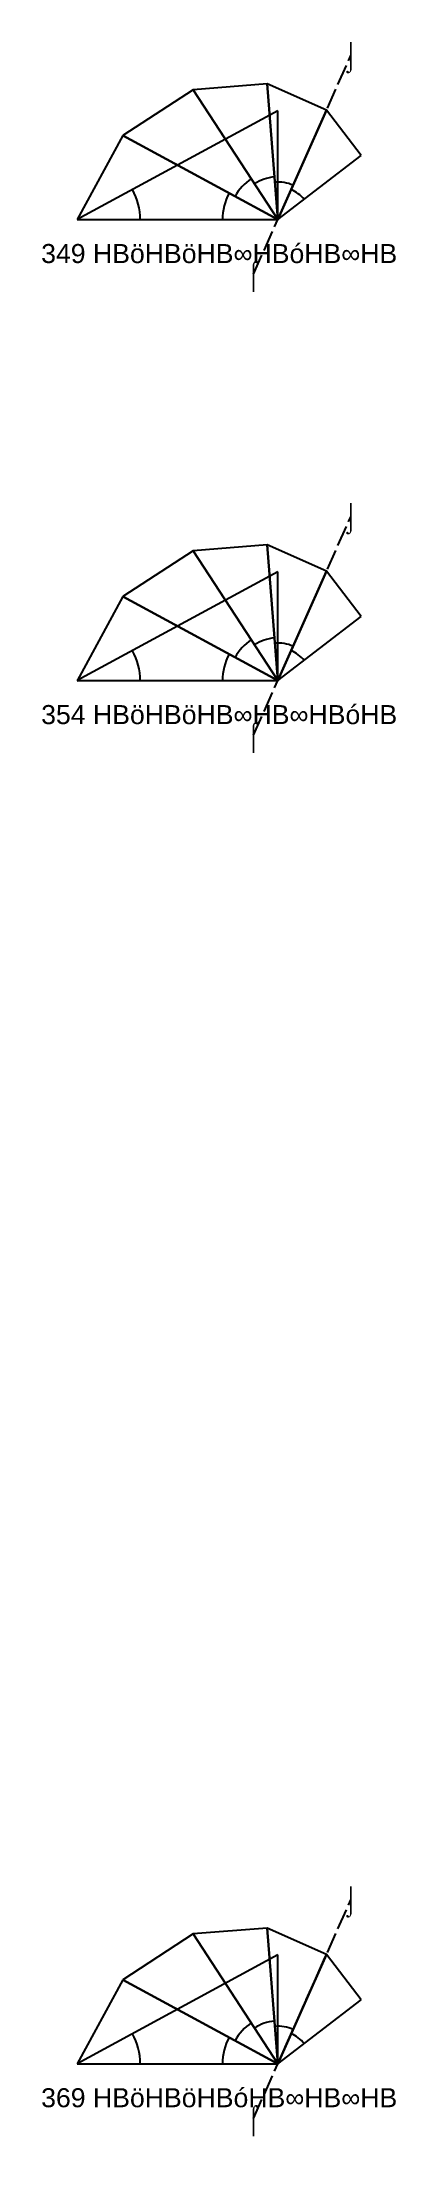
# Model space of a CAD drawing. Header units: millimetres. Extents: x 122552 to 1654769, y -10280102 to 62068.
# Drawn here: x 1025949 to 1046361, y -4985622 to -4863964 of the extents above; entities that cross this region are included whole.
import ezdxf
from ezdxf.enums import TextEntityAlignment as Align

# ---------------------------------------------------------------- set-up
doc = ezdxf.new("R2010")
doc.units = ezdxf.units.MM
doc.linetypes.add('ACAD_ISO02W100', pattern=[15, 12, -3])
for name, color, linetype in [('BASE', 170, 'Continuous'), ('HYPOTENUSE', 20, 'Continuous'), ('PERPENDICULAR', 90, 'Continuous'), ('Standard', 7, 'Continuous')]:
    doc.layers.add(name, color=color, linetype=linetype)
doc.styles.add('Arial', font='arial_0.ttf')

msp = doc.modelspace()

# ---------------------------------------------------------------- texts
at = {"style": 'Arial'}
for s, p in [('⌡', (1043762, -4864746)), ('349 HBöHBöHB∞HBóHB∞HB', (1036166, -4876185)), ('⌠', (1038147, -4877384)), ('⌡', (1043762, -4891395)), ('354 HBöHBöHB∞HB∞HBóHB', (1036166, -4902834)), ('⌠', (1038147, -4904033)), ('⌡', (1043762, -4971341)), ('369 HBöHBöHBóHB∞HB∞HB', (1036166, -4982780)), ('⌠', (1038147, -4983979))]:
    msp.add_text(s, height=1100, dxfattribs=at).set_placement(p, align=Align.MIDDLE_CENTER)

# ---------------------------------------------------------------- blocks, each defined once
blk = doc.blocks.new('fundamental_block_GT')
at = {"color": 4}
blk.add_arc((0.1, -2.3), 276.6, 359.9799, 28.42535, dxfattribs=at)
at = {"layer": 'BASE'}
blk.add_line((0, 0), (878.9, -7.5), dxfattribs=at)
at = {"layer": 'HYPOTENUSE'}
blk.add_line((882.9, 469.5), (0, 0), dxfattribs=at)
at = {"layer": 'PERPENDICULAR'}
blk.add_line((878.9, -7.5), (882.9, 469.5), dxfattribs=at)

# ---------------------------------------------------------------- linework, layer by layer
at = {"linetype": 'ACAD_ISO02W100', "ltscale": 100}
for p, q in [((1038147, -4877384), (1043762, -4864746)), ((1038147, -4904033), (1043762, -4891395)), ((1038147, -4983979), (1043762, -4971341))]:
    msp.add_line(p, q, dxfattribs=at)

# ---------------------------------------------------------------- block references
for p, xscale, yscale, zscale, rotation in [((1039551, -4874225), 10.18429076373601, 10.18429076373601, 10.18429076373601, 123.5116672382091), ((1039551, -4874225), 8.951118371073738, 8.951118371073738, 8.951118371073738, 95.02333447641972), ((1039551, -4874225), 7.867265571233168, 7.867265571233168, 7.867265571233168, 66.53500171462122), ((1039551, -4874225), 6.914651890687227, 6.914651890687227, 6.914651890687227, 38.04666895282259), ((1039551, -4874225), 11.58735412275403, 11.58735412275403, 11.58735412275403, 152.0000000000003), ((1039551, -4900873), 8.951118371073738, 8.951118371073738, 8.951118371073738, 95.02333447641972), ((1039551, -4900873), 7.867265571233168, 7.867265571233168, 7.867265571233168, 66.53500171462122), ((1039551, -4900873), 10.18429076373601, 10.18429076373601, 10.18429076373601, 123.5116672382091), ((1039551, -4900873), 6.914651890687227, 6.914651890687227, 6.914651890687227, 38.04666895282259), ((1039551, -4900873), 11.58735412275403, 11.58735412275403, 11.58735412275403, 152.0000000000003), ((1039551, -4980819), 10.18429076373601, 10.18429076373601, 10.18429076373601, 123.5116672382091), ((1039551, -4980819), 8.951118371073738, 8.951118371073738, 8.951118371073738, 95.02333447641972), ((1039551, -4980819), 7.867265571233168, 7.867265571233168, 7.867265571233168, 66.53500171462122), ((1039551, -4980819), 6.914651890687227, 6.914651890687227, 6.914651890687227, 38.04666895282259), ((1039551, -4980819), 11.58735412275403, 11.58735412275403, 11.58735412275403, 152.0000000000003)]:
    msp.add_blockref('fundamental_block_GT', p, dxfattribs=dict(xscale=xscale, yscale=yscale, zscale=zscale, rotation=rotation))
at = {"layer": 'Standard', "xscale": 13.18371388650824, "yscale": 13.18371388650824, "zscale": 13.18371388650824, "rotation": 0.4883327617913192}
for p in [(1027963, -4874225), (1027963, -4900873), (1027963, -4980819)]:
    msp.add_blockref('fundamental_block_GT', p, dxfattribs=at)

msp.set_redraw_order([(e.dxf.handle, doc.entitydb.next_handle()) for e in msp.query("TEXT MTEXT ATTDEF DIMENSION ARC_DIMENSION")])  # texts and dimensions are drawn at this point

doc.saveas('drawing.dxf')
